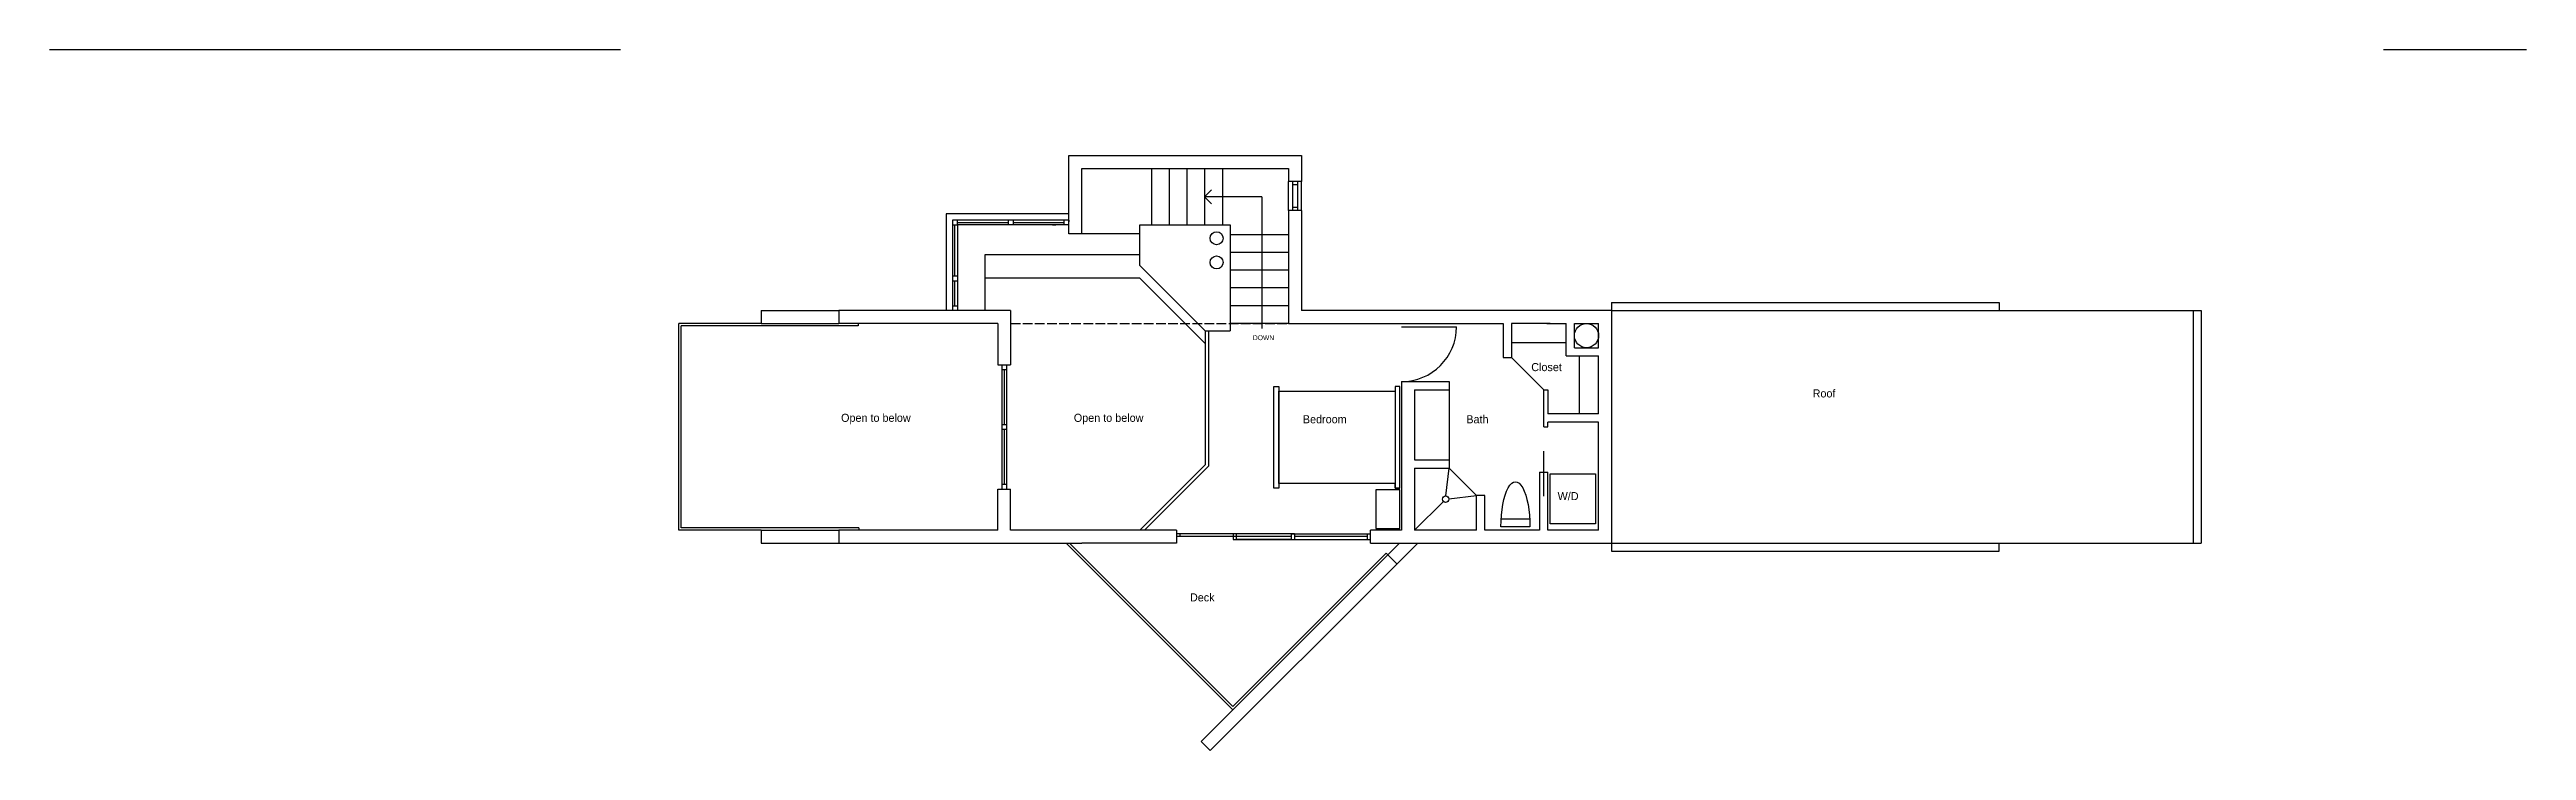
# Model space of a CAD drawing. Header units: inches. Extents: x -16498 to -561, y 141 to 7454.
# Drawn here: x -5706 to -4173, y 2180 to 2614 of the extents above; entities that cross this region are included whole.
import ezdxf

# ---------------------------------------------------------------- set-up
doc = ezdxf.new("R2010")
doc.units = ezdxf.units.IN
doc.header["$LTSCALE"] = 0.5
doc.header["$MEASUREMENT"] = 0
doc.linetypes.add('ACAD_ISO02W100', pattern=[15, 12, -3])
for name, color, linetype in [('A-doors', 254, 'Continuous'), ('A-Elev-North', 7, 'Continuous'), ('A-Elev-South', 7, 'Continuous'), ('A-fixtures', 140, 'Continuous'), ('A-furniture', 33, 'Continuous'), ('A-glazing', 252, 'Continuous'), ('A-millwork', 252, 'Continuous'), ('A-roof', 253, 'Continuous'), ('A-soffit', 251, 'ACAD_ISO02W100'), ('A-stairs', 252, 'Continuous'), ('A-text', 254, 'Continuous'), ('A-walls', 7, 'Continuous')]:
    doc.layers.add(name, color=color, linetype=linetype)

msp = doc.modelspace()

# ---------------------------------------------------------------- texts
at = {"layer": 'A-soffit', "color": 7}
for s, p in [('Closet', (-4788.7, 2415)), ('Open to below', (-5216, 2383.6, -4869.3)), ('Open to below', (-5071.9, 2383.6)), ('Bedroom', (-4930.1, 2382.7)), ('Bath', (-4828.9, 2382.7)), ('W/D', (-4772.4, 2335.1))]:
    msp.add_text(s, height=5, dxfattribs=at).set_placement(p)
at = {"layer": 'A-soffit'}
for s, p in [('Roof', (-4614.5, 2398.7)), ('Deck', (-5000, 2272.4))]:
    msp.add_text(s, height=5, dxfattribs=at).set_placement(p)
at = {"layer": 'A-text'}
msp.add_text('DOWN', height=3, dxfattribs=at).set_placement((-4961, 2434.2))

# ---------------------------------------------------------------- linework, layer by layer
at = {"layer": 'A-doors'}
for p, q in [((-5119, 2419), (-5111, 2419)), ((-5116.5, 2419), (-5116.5, 2342)), ((-5116.5, 2416), (-5113.5, 2416)), ((-5113.5, 2419), (-5113.5, 2342)), ((-5116.5, 2382), (-5113.5, 2382)), ((-5116.5, 2379), (-5113.5, 2379)), ((-5116.5, 2345), (-5113.5, 2345))]:
    msp.add_line(p, q, dxfattribs=at)
msp.add_arc((-4869, 2442.5), 34, 270, 0, dxfattribs=at)
at = {"layer": 'A-Elev-North'}
for p, q in [((-5706, 2614.2), (-5352.5, 2614.2)), ((-4261, 2614.2), (-4172.6, 2614.2)), ((-5075, 2508.5), (-5075, 2507.5))]:
    msp.add_line(p, q, dxfattribs=at)
at = {"layer": 'A-Elev-North', "color": 253}
for p, q in [((-5151, 2512.5), (-5151, 2452.5)), ((-5075, 2512.5), (-5151, 2512.5)), ((-5031, 2500), (-5067, 2500)), ((-5127, 2487), (-5127, 2452.5)), ((-5031, 2487), (-5127, 2487)), ((-5127, 2487), (-5127, 2452.5))]:
    msp.add_line(p, q, dxfattribs=at)
at = {"layer": 'A-Elev-North', "color": 252}
for p, q in [((-5112.5, 2508.5), (-5112.5, 2505.5)), ((-5109.5, 2508.5), (-5109.5, 2505.5))]:
    msp.add_line(p, q, dxfattribs=at)
at = {"layer": 'A-Elev-South', "color": 253}
for p, q in [((-5265.4, 2452.5, -4869.3), (-5217.4, 2452.5, -4869.3)), ((-5265.4, 2444.5, -4869.3), (-5217.4, 2444.5, -4869.3)), ((-5265.4, 2316.5, -4869.3), (-5217.4, 2316.5, -4869.3)), ((-5265.4, 2308.5, -4869.3), (-5217.4, 2308.5, -4869.3)), ((-4937.3, 2310.7), (-4971.3, 2310.7))]:
    msp.add_line(p, q, dxfattribs=at)
at = {"layer": 'A-Elev-South', "color": 7}
msp.add_line((-5217.4, 2308.5, -4869.3), (-5067, 2308.5), dxfattribs=at)
at = {"layer": 'A-Elev-South', "color": 250}
msp.add_line((-4937.3, 2314.2), (-4971.3, 2314.2), dxfattribs=at)
at = {"layer": 'A-Elev-South', "color": 251}
for p in [(-4937.3, 2314.2), (-4935.3, 2314.2)]:
    msp.add_line(p, (-4888.3, 2314.2), dxfattribs=at)
at = {"layer": 'A-fixtures'}
for p, q in [((-4841.5, 2337.7), (-4839.5, 2355)), ((-4861, 2316.5), (-4843.1, 2334.3)), ((-4839.7, 2336), (-4822.5, 2338)), ((-4789.5, 2318.5), (-4807.5, 2318.5)), ((-4807.3, 2323.5), (-4789.6, 2323.5))]:
    msp.add_line(p, q, dxfattribs=at)
msp.add_lwpolyline([(-4777, 2351.5), (-4749, 2351.5), (-4749, 2320.5), (-4777, 2320.5), (-4777, 2351.5)], dxfattribs=at)
for centre, radius in [((-4754.5, 2437), 7.5), ((-4841.7, 2335.7), 2)]:
    msp.add_circle(centre, radius, dxfattribs=at)
at = {"layer": 'A-fixtures', "extrusion": (0, 0, -1)}
msp.add_ellipse((-4798.5, 2318.5), major_axis=(0, -28), ratio=0.321429, start_param=1.570796, end_param=4.712389, dxfattribs=at)
at = {"layer": 'A-furniture'}
for points in [[(-4870, 2342.5), (-4870, 2405.5), (-4873, 2405.5), (-4873, 2342.5), (-4870, 2342.5), (-4873, 2342.5), (-4873, 2345.5), (-4945, 2345.5), (-4945, 2342.5), (-4945, 2342.5), (-4948, 2342.5), (-4948, 2405.5), (-4945, 2405.5), (-4945, 2402.5), (-4945, 2345.5), (-4945, 2402.5), (-4873, 2402.5)], [(-4885, 2341.5), (-4885, 2317.5), (-4870, 2317.5), (-4870, 2341.5), (-4885, 2341.5)]]:
    msp.add_lwpolyline(points, dxfattribs=at)
at = {"layer": 'A-glazing'}
for p, q in [((-4936.5, 2532.5), (-4936.5, 2514.5)), ((-4936.5, 2530.5), (-4933.5, 2530.5)), ((-4933.5, 2532.5), (-4933.5, 2514.5)), ((-4936.5, 2516.5), (-4933.5, 2516.5)), ((-5147, 2508.5), (-5147, 2505.5)), ((-5075, 2508.5), (-5147, 2508.5)), ((-5147, 2505.5), (-5144, 2505.5)), ((-5147, 2505.5), (-5147, 2452.5)), ((-5145.5, 2474), (-5145.5, 2505.5)), ((-5144, 2505.5), (-5144, 2508.5)), ((-5144, 2507), (-5112.5, 2507)), ((-5075, 2505.5), (-5144, 2505.5)), ((-5144, 2505.5), (-5144, 2452.5)), ((-5109.5, 2507), (-5078, 2507)), ((-5083, 2508.5), (-5085, 2508.5)), ((-5085, 2505.5), (-5083, 2505.5)), ((-5078, 2508.5), (-5078, 2505.5)), ((-5147, 2474), (-5144, 2474)), ((-5147, 2471), (-5144, 2471)), ((-5145.5, 2455.5), (-5145.5, 2471)), ((-5147, 2455.5), (-5144, 2455.5)), ((-5265.4, 2444.5, -4869.3), (-5315, 2444.5)), ((-4973.5, 2205.2), (-5076.7, 2308.4)), ((-5008.3, 2314.2), (-5008.3, 2312.5)), ((-5006.3, 2314.2), (-5006.3, 2312.5)), ((-4973.3, 2314.2), (-4973.3, 2310.7)), ((-4973.3, 2310.7), (-4888.3, 2310.7)), ((-4971.3, 2314.2), (-4971.3, 2310.7)), ((-4937.3, 2314.2), (-4937.3, 2310.7)), ((-4937.3, 2310.7), (-4888.3, 2310.7)), ((-4935.3, 2314.2), (-4935.3, 2310.7)), ((-4890.3, 2314.2), (-4890.3, 2310.7))]:
    msp.add_line(p, q, dxfattribs=at)
at = {"layer": 'A-millwork'}
for p, q in [((-5316.5, 2316.5), (-5316.5, 2444.5)), ((-5265.4, 2444.5, -4869.3), (-5316.5, 2444.5)), ((-5205.4, 2443, -4869.3), (-5315, 2443)), ((-5315, 2318), (-5315, 2443)), ((-5205.4, 2444.5, -4869.3), (-5205.4, 2443, -4869.3)), ((-4869, 2442.5), (-4835, 2442.5)), ((-4839.5, 2403.5), (-4839.5, 2360)), ((-5265.4, 2316.5, -4869.3), (-5316.5, 2316.5)), ((-5204.9, 2318, -4869.3), (-5315, 2318)), ((-5204.9, 2318, -4869.3), (-5204.9, 2316.5, -4869.3)), ((-4973.5, 2207.4), (-5074.6, 2308.5)), ((-4971.3, 2314.2), (-5008.3, 2314.2)), ((-4937.3, 2312.5), (-5008.3, 2312.5)), ((-4878.6, 2302.3), (-4973.5, 2207.4)), ((-4971.3, 2314.2), (-4972.3, 2314.2)), ((-4937.3, 2312.5), (-4972.3, 2312.5)), ((-4935.3, 2314.2), (-4937.3, 2314.2)), ((-4890.3, 2312.5), (-4935.3, 2312.5)), ((-4890.3, 2312.5), (-4935.3, 2312.5))]:
    msp.add_line(p, q, dxfattribs=at)
at = {"layer": 'A-roof'}
for p, q in [((-4739, 2457.5), (-4499, 2457.5)), ((-4739, 2457.5), (-4739, 2452.5)), ((-4499, 2457.5), (-4499, 2452.5)), ((-4739, 2452.5), (-4379, 2452.5)), ((-4379, 2452.5), (-4379, 2308.5)), ((-4379, 2452.5), (-4374, 2452.5)), ((-4374, 2452.5), (-4374, 2308.5)), ((-4739, 2308.5), (-4379, 2308.5)), ((-4739, 2308.5), (-4739, 2303.5)), ((-4739, 2303.5), (-4499, 2303.5)), ((-4499, 2303.5), (-4499, 2308.5)), ((-4379, 2308.5), (-4374, 2308.5))]:
    msp.add_line(p, q, dxfattribs=at)
at = {"layer": 'A-soffit'}
msp.add_line((-5111, 2444.5), (-4939, 2444.5), dxfattribs=at)
at = {"layer": 'A-stairs'}
for p, q in [((-5023.9, 2540.5), (-5023.9, 2505.5)), ((-5012.9, 2540.5), (-5012.9, 2505.5)), ((-5001.9, 2540.5), (-5001.9, 2505.5)), ((-4990.9, 2540.5), (-4990.9, 2505.5)), ((-4979.9, 2540.5), (-4979.9, 2505.5)), ((-4939, 2499.5), (-4975.1, 2499.5)), ((-4939, 2488.5), (-4975.1, 2488.5)), ((-5031, 2472.5), (-5127, 2472.5)), ((-4990.6, 2432.1), (-5031, 2472.5)), ((-4939, 2477.5), (-4975.1, 2477.5)), ((-4939, 2466.5), (-4975.1, 2466.5)), ((-4939, 2455.5), (-4975.1, 2455.5)), ((-4939, 2444.5), (-4975.1, 2444.5))]:
    msp.add_line(p, q, dxfattribs=at)
at = {"layer": 'A-text'}
for p, q in [((-4990.9, 2523), (-4986.7, 2527.2)), ((-4955.4, 2523), (-4990.9, 2523)), ((-4990.9, 2523), (-4986.7, 2518.7)), ((-4955.4, 2523), (-4955.4, 2441.4))]:
    msp.add_line(p, q, dxfattribs=at)
at = {"layer": 'A-walls'}
for p, q in [((-5075, 2548.5), (-4931, 2548.5)), ((-5075, 2500), (-5075, 2548.5)), ((-4931, 2548.5), (-4931, 2532.5)), ((-5067, 2540.5), (-4939, 2540.5)), ((-5067, 2500), (-5067, 2540.5)), ((-4939, 2540.5), (-4939, 2532.5)), ((-4931, 2532.5), (-4939, 2532.5)), ((-5067, 2500), (-5075, 2500)), ((-4931, 2514.5), (-4939, 2514.5)), ((-4939, 2514.5), (-4939, 2444.5)), ((-4931, 2514.5), (-4931, 2452.5)), ((-5111, 2452.5), (-5217.4, 2452.5, -4869.3)), ((-5217.4, 2452.5, -4869.3), (-5217.4, 2444.5, -4869.3)), ((-5119, 2444.5), (-5217.4, 2444.5, -4869.3)), ((-5119, 2444.5), (-5119, 2419)), ((-5111, 2452.5), (-5111, 2444.5)), ((-5111, 2452.5), (-5111, 2419)), ((-4939, 2444.5), (-4806, 2444.5)), ((-4739, 2452.5), (-4931, 2452.5)), ((-4806, 2444.5), (-4806, 2423.5)), ((-4777, 2444.5), (-4801, 2444.5)), ((-4801, 2444.5), (-4801, 2423.5)), ((-4779, 2444.5), (-4767, 2444.5)), ((-4767, 2424.5), (-4767, 2444.5)), ((-4762, 2444.5), (-4747, 2444.5)), ((-4762, 2429.5), (-4762, 2444.5)), ((-4747, 2429.5), (-4747, 2444.5)), ((-4739, 2452.5), (-4739, 2308.5)), ((-4806, 2423.5), (-4801, 2423.5)), ((-4801, 2423.5), (-4781, 2403.5)), ((-4767, 2424.5), (-4747, 2424.5)), ((-4762, 2429.5), (-4747, 2429.5)), ((-4747, 2388.5), (-4747, 2424.5)), ((-4869, 2408.5), (-4869, 2316.5)), ((-4869, 2408.5), (-4861, 2408.5)), ((-4861, 2408.5), (-4839.5, 2408.5)), ((-4839.5, 2408.5), (-4839.5, 2403.5)), ((-4861, 2403.5), (-4861, 2360)), ((-4861, 2403.5), (-4839.5, 2403.5)), ((-4781, 2380.5), (-4781, 2403.5)), ((-4781, 2403.5), (-4778.5, 2403.5)), ((-4778.5, 2403.5), (-4778.5, 2388.5)), ((-4781, 2380.5), (-4778.5, 2380.5)), ((-4747, 2388.5), (-4778.5, 2388.5)), ((-4747, 2383.5), (-4778.5, 2383.5)), ((-4778.5, 2380.5), (-4778.5, 2383.5)), ((-4747, 2316.5), (-4747, 2383.5)), ((-4781, 2337.5), (-4781, 2365.5)), ((-4861, 2360), (-4839.5, 2360)), ((-4861, 2355), (-4839.5, 2355)), ((-4861, 2355), (-4861, 2316.5)), ((-4839.5, 2360), (-4839.5, 2355)), ((-4839.5, 2355), (-4822.5, 2338)), ((-4783.5, 2352.5), (-4783.5, 2316.5)), ((-4783.5, 2352.5), (-4778.5, 2352.5)), ((-4778.5, 2316.5), (-4778.5, 2352.5)), ((-5119, 2316.5), (-5119, 2342)), ((-5119, 2342), (-5111, 2342)), ((-5111, 2316.5), (-5111, 2342)), ((-4822.5, 2316.5), (-4822.5, 2338)), ((-4817.5, 2338), (-4822.5, 2338)), ((-4817.5, 2316.5), (-4817.5, 2338)), ((-5217.4, 2316.5, -4869.3), (-5217.4, 2308.5, -4869.3)), ((-5119, 2316.5), (-5217.4, 2316.5, -4869.3)), ((-5008.3, 2316.5), (-5111, 2316.5)), ((-5008.3, 2316.5), (-5008.3, 2308.5)), ((-4888.3, 2308.5), (-4888.3, 2316.5)), ((-4869, 2316.5), (-4888.3, 2316.5)), ((-4822.5, 2316.5), (-4861, 2316.5)), ((-4783.5, 2316.5), (-4817.5, 2316.5)), ((-4747, 2316.5), (-4778.5, 2316.5)), ((-5008.3, 2308.5), (-5067, 2308.5)), ((-4888.3, 2308.5), (-4739, 2308.5))]:
    msp.add_line(p, q, dxfattribs=at)
at = {"layer": 'A-walls', "color": 253}
for p, q in [((-4939, 2514.5), (-4939, 2532.5)), ((-4931, 2514.5), (-4931, 2532.5)), ((-5031, 2505.5), (-4975.1, 2505.5)), ((-5031, 2480.4), (-5031, 2505.5)), ((-4975.1, 2505.5), (-4975.1, 2440)), ((-4990.6, 2440), (-5031, 2480.4)), ((-5265.4, 2452.5, -10016.9), (-5265.4, 2444.5, -10016.9)), ((-4990.6, 2440), (-4990.6, 2356.9)), ((-4990.6, 2440), (-4975.1, 2440)), ((-4988.6, 2440), (-4988.6, 2356.1)), ((-4990.6, 2356.9), (-5031, 2316.5)), ((-4988.6, 2356.1), (-5028.1, 2316.5)), ((-5265.4, 2316.5, -4869.3), (-5265.4, 2308.5, -4869.3)), ((-4993, 2185.7), (-4870.3, 2308.5)), ((-4877.5, 2301.2), (-4878.6, 2302.3))]:
    msp.add_line(p, q, dxfattribs=at)
at = {"layer": 'A-walls', "color": 252}
for p, q in [((-4767, 2432.5), (-4801, 2432.5)), ((-4759, 2424.5), (-4759, 2388.5)), ((-5115, 2416), (-5115, 2382)), ((-5115, 2379), (-5115, 2345))]:
    msp.add_line(p, q, dxfattribs=at)
at = {"layer": 'A-walls', "color": 254}
for p, q in [((-4871.9, 2295.6), (-4877.5, 2301.2)), ((-4859, 2308.5), (-4876.1, 2291.3)), ((-4876.1, 2291.3), (-4987.4, 2180.1)), ((-4987.4, 2180.1), (-4993, 2185.7))]:
    msp.add_line(p, q, dxfattribs=at)
at = {"layer": 'A-walls'}
for centre in [(-4983.5, 2497.3), (-4983.5, 2482.3)]:
    msp.add_circle(centre, 4, dxfattribs=at)

msp.set_redraw_order([(e.dxf.handle, doc.entitydb.next_handle()) for e in msp.query("TEXT MTEXT ATTDEF DIMENSION ARC_DIMENSION")])  # texts and dimensions are drawn at this point

doc.saveas('drawing.dxf')
